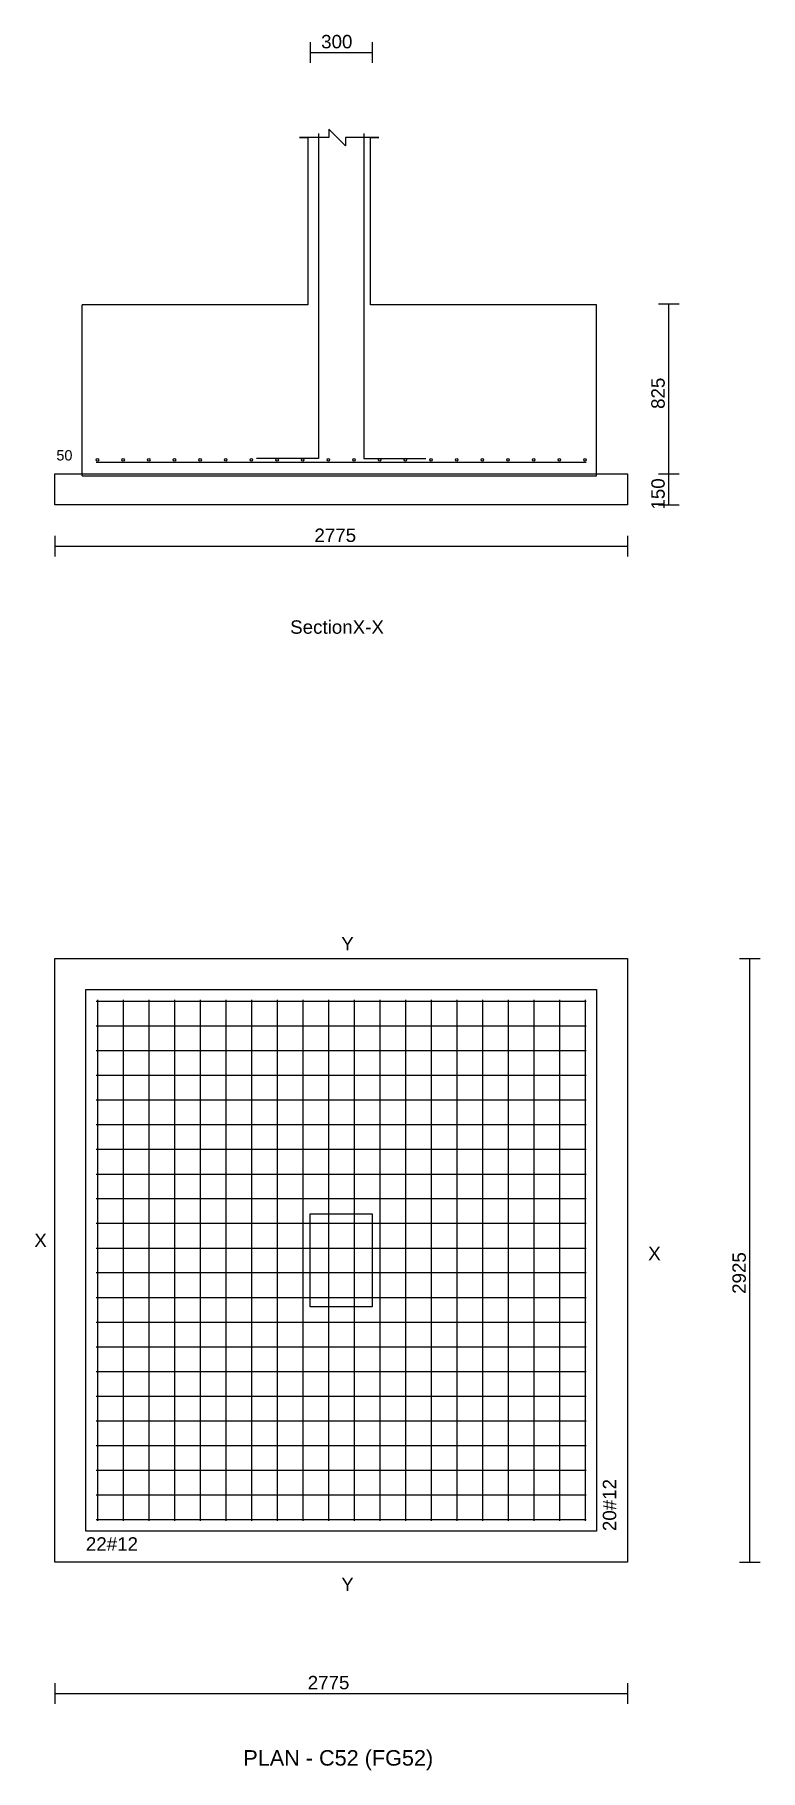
# Model space of a CAD drawing. Extents: x 0 to 27, y -1 to 285.
# Drawn here: x 22.38 to 25.89, y 183.09 to 191.5 of the extents above; entities that cross this region are included whole.
import ezdxf
from ezdxf.enums import TextEntityAlignment as Align

# ---------------------------------------------------------------- set-up
doc = ezdxf.new("R2010")
doc.units = 0
for name, color, linetype in [('Bottom_Cover', 7, 'CONTINUOUS'), ('Column_Bars', 4, 'CONTINUOUS'), ('Column_Dimension', 7, 'CONTINUOUS'), ('Columns', 4, 'CONTINUOUS'), ('dim_all', 7, 'CONTINUOUS'), ('Footing_Plan', 7, 'CONTINUOUS'), ('PCC', 2, 'CONTINUOUS'), ('PCC_Depth', 7, 'CONTINUOUS'), ('Pcc_Plan', 2, 'CONTINUOUS'), ('Plan', 7, 'CONTINUOUS'), ('Plan_Rf_Xdir', 1, 'CONTINUOUS'), ('Plan_Rf_Ydir', 3, 'CONTINUOUS'), ('Section', 2, 'CONTINUOUS'), ('SectionName', 3, 'CONTINUOUS'), ('Sectn_Rf_Xdir', 1, 'CONTINUOUS'), ('Sectn_Rf_Ydir', 3, 'CONTINUOUS'), ('Total_Depth', 7, 'CONTINUOUS'), ('X_Dimension', 7, 'CONTINUOUS')]:
    doc.layers.add(name, color=color, linetype=linetype)
doc.styles.add('STRUDS_Arial', font='ARIAL.TTF', dxfattribs={"height": 0.04})

msp = doc.modelspace()

# ---------------------------------------------------------------- texts
at = {"layer": 'Bottom_Cover', "style": 'STRUDS_Arial'}
msp.add_text('50', height=0.05, dxfattribs=at).set_placement((22.4821, 189.44))
at = {"layer": 'Column_Dimension', "style": 'STRUDS_Arial'}
msp.add_text('300', height=0.065, dxfattribs=at).set_placement((23.765, 191.438))
at = {"layer": 'dim_all', "style": 'STRUDS_Arial'}
msp.add_text('2925 ', height=0.065, rotation=90, dxfattribs=at).set_placement((25.8231, 185.4))
msp.add_text('2775 ', height=0.065, dxfattribs=at).set_placement((23.7, 183.483))
at = {"layer": 'PCC_Depth', "style": 'STRUDS_Arial'}
msp.add_text('150', height=0.065, rotation=90, dxfattribs=at).set_placement((25.43, 189.202))
at = {"layer": 'Plan', "style": 'STRUDS_Arial'}
msp.add_text('PLAN - C52 (FG52) ', height=0.075, dxfattribs=at).set_placement((23.8625, 183.113), align=Align.CENTER)
at = {"layer": 'Plan_Rf_Xdir', "style": 'STRUDS_Arial'}
msp.add_text('22#12', height=0.065, dxfattribs=at).set_placement((22.625, 184.155))
at = {"layer": 'Plan_Rf_Ydir', "style": 'STRUDS_Arial'}
msp.add_text('20#12', height=0.065, rotation=90, dxfattribs=at).set_placement((25.195, 184.25))
at = {"layer": 'Section', "style": 'STRUDS_Arial'}
msp.add_text('SectionX-X', height=0.065, dxfattribs=at).set_placement((23.615, 188.6))
at = {"layer": 'SectionName', "style": 'STRUDS_Arial'}
for s, p in [('Y', (23.8625, 187.065)), ('X', (22.375, 185.627)), ('X', (25.35, 185.563)), ('Y', (23.8625, 183.96))]:
    msp.add_text(s, height=0.065, dxfattribs=at).set_placement(p)
at = {"layer": 'Total_Depth', "style": 'STRUDS_Arial'}
msp.add_text('825', height=0.065, rotation=90, dxfattribs=at).set_placement((25.43, 189.69))
at = {"layer": 'X_Dimension', "style": 'STRUDS_Arial'}
msp.add_text('2775', height=0.065, dxfattribs=at).set_placement((23.7325, 189.045))

# ---------------------------------------------------------------- linework, layer by layer
at = {"layer": 'Column_Bars'}
for p, q in [((23.7525, 191.025), (23.7525, 189.449)), ((23.9725, 191.025), (23.9725, 189.449)), ((23.7525, 189.449), (23.4525, 189.449)), ((23.9725, 189.449), (24.2725, 189.449))]:
    msp.add_line(p, q, dxfattribs=at)
at = {"layer": 'Columns'}
for p, q in [((23.7125, 185.337), (23.7125, 185.788)), ((23.7125, 185.788), (24.0125, 185.788)), ((24.0125, 185.788), (24.0125, 185.337)), ((24.0125, 185.337), (23.7125, 185.337))]:
    msp.add_line(p, q, dxfattribs=at)
at = {"layer": 'dim_all'}
for p, q in [((23.7125, 191.468), (23.7125, 191.368)), ((23.7125, 191.418), (24.0125, 191.418)), ((24.0125, 191.468), (24.0125, 191.368)), ((25.4, 190.2), (25.5, 190.2)), ((25.45, 189.375), (25.45, 190.2)), ((25.4, 189.375), (25.5, 189.375)), ((25.4, 189.375), (25.5, 189.375)), ((25.45, 189.225), (25.45, 189.375)), ((25.4, 189.225), (25.5, 189.225)), ((22.475, 189.075), (22.475, 188.975)), ((25.25, 189.075), (25.25, 188.975)), ((22.475, 189.025), (25.25, 189.025)), ((25.7931, 187.025), (25.8931, 187.025)), ((25.8431, 184.1), (25.8431, 187.025)), ((25.7931, 184.1), (25.8931, 184.1)), ((22.475, 183.513), (22.475, 183.413)), ((25.25, 183.513), (25.25, 183.413)), ((22.475, 183.463), (25.25, 183.463))]:
    msp.add_line(p, q, dxfattribs=at)
at = {"layer": 'Footing_Plan'}
for p, q in [((22.625, 184.25), (22.625, 186.875)), ((22.625, 186.875), (25.1, 186.875)), ((25.1, 186.875), (25.1, 184.25)), ((25.1, 184.25), (22.625, 184.25))]:
    msp.add_line(p, q, dxfattribs=at)
at = {"layer": 'PCC'}
for p, q in [((22.475, 189.225), (22.475, 189.375)), ((22.475, 189.375), (25.25, 189.375)), ((22.475, 189.225), (22.475, 189.375)), ((22.475, 189.375), (25.25, 189.375)), ((25.25, 189.375), (25.25, 189.225)), ((25.25, 189.375), (25.25, 189.225)), ((25.25, 189.225), (22.475, 189.225)), ((25.25, 189.225), (22.475, 189.225))]:
    msp.add_line(p, q, dxfattribs=at)
at = {"layer": 'Pcc_Plan'}
for p, q in [((22.475, 184.1), (22.475, 187.025)), ((22.475, 187.025), (25.25, 187.025)), ((25.25, 187.025), (25.25, 184.1)), ((25.25, 184.1), (22.475, 184.1))]:
    msp.add_line(p, q, dxfattribs=at)
at = {"layer": 'Plan_Rf_Xdir'}
for p, q in [((22.675, 186.819), (25.05, 186.819)), ((22.675, 186.699), (25.05, 186.699)), ((22.675, 186.58), (25.05, 186.58)), ((22.675, 186.46), (25.05, 186.46)), ((22.675, 186.34), (25.05, 186.34)), ((22.675, 186.221), (25.05, 186.221)), ((22.675, 186.101), (25.05, 186.101)), ((22.675, 185.981), (25.05, 185.981)), ((22.675, 185.862), (25.05, 185.862)), ((22.675, 185.742), (25.05, 185.742)), ((22.675, 185.622), (25.05, 185.622)), ((22.675, 185.503), (25.05, 185.503)), ((22.675, 185.383), (25.05, 185.383)), ((22.675, 185.263), (25.05, 185.263)), ((22.675, 185.144), (25.05, 185.144)), ((22.675, 185.024), (25.05, 185.024)), ((22.675, 184.904), (25.05, 184.904)), ((22.675, 184.785), (25.05, 184.785)), ((22.675, 184.665), (25.05, 184.665)), ((22.675, 184.545), (25.05, 184.545)), ((22.675, 184.426), (25.05, 184.426)), ((22.675, 184.306), (25.05, 184.306))]:
    msp.add_line(p, q, dxfattribs=at)
at = {"layer": 'Plan_Rf_Ydir'}
for p, q in [((22.681, 186.825), (22.681, 184.3)), ((22.8054, 186.825), (22.8054, 184.3)), ((22.9297, 186.825), (22.9297, 184.3)), ((23.0541, 186.825), (23.0541, 184.3)), ((23.1785, 186.825), (23.1785, 184.3)), ((23.3028, 186.825), (23.3028, 184.3)), ((23.4272, 186.825), (23.4272, 184.3)), ((23.5516, 186.825), (23.5516, 184.3)), ((23.6759, 186.825), (23.6759, 184.3)), ((23.8003, 186.825), (23.8003, 184.3)), ((23.9247, 186.825), (23.9247, 184.3)), ((24.0491, 186.825), (24.0491, 184.3)), ((24.1734, 186.825), (24.1734, 184.3)), ((24.2978, 186.825), (24.2978, 184.3)), ((24.4222, 186.825), (24.4222, 184.3)), ((24.5465, 186.825), (24.5465, 184.3)), ((24.6709, 186.825), (24.6709, 184.3)), ((24.7953, 186.825), (24.7953, 184.3)), ((24.9196, 186.825), (24.9196, 184.3)), ((25.044, 186.825), (25.044, 184.3))]:
    msp.add_line(p, q, dxfattribs=at)
at = {"layer": 'Section'}
for p, q in [((23.701, 191.005), (23.6604, 191.005)), ((23.6604, 191.005), (23.701, 191.005)), ((23.8022, 191.005), (23.701, 191.005)), ((23.701, 191.005), (23.701, 190.195)), ((23.8833, 190.965), (23.8022, 191.046)), ((23.8022, 191.046), (23.8022, 191.005)), ((24.0048, 191.005), (23.8833, 191.005)), ((23.8833, 191.005), (23.8833, 190.965)), ((24.0048, 190.195), (24.0048, 191.005)), ((24.0048, 191.005), (24.0453, 191.005)), ((24.0453, 191.005), (24.0048, 191.005)), ((23.701, 190.195), (22.6071, 190.195)), ((22.6071, 189.365), (22.6071, 190.195)), ((23.701, 190.195), (23.701, 190.195)), ((23.701, 190.195), (23.701, 190.195)), ((23.701, 190.195), (23.701, 190.195)), ((25.0987, 190.195), (24.0048, 190.195)), ((24.0048, 190.195), (24.0048, 190.195)), ((24.0048, 190.195), (24.0048, 190.195)), ((24.0048, 190.195), (24.0048, 190.195)), ((25.0987, 189.365), (25.0987, 190.195)), ((22.6071, 189.365), (25.0987, 189.365))]:
    msp.add_line(p, q, dxfattribs=at)
at = {"layer": 'Sectn_Rf_Xdir'}
msp.add_line((22.675, 189.431), (25.05, 189.431), dxfattribs=at)
at = {"layer": 'Sectn_Rf_Ydir'}
for centre in [(22.681, 189.443), (22.8054, 189.443), (22.9297, 189.443), (23.0541, 189.443), (23.1785, 189.443), (23.3028, 189.443), (23.4272, 189.443), (23.5516, 189.443), (23.6759, 189.443), (23.8003, 189.443), (23.9247, 189.443), (24.0491, 189.443), (24.1734, 189.443), (24.2978, 189.443), (24.4222, 189.443), (24.5465, 189.443), (24.6709, 189.443), (24.7953, 189.443), (24.9196, 189.443), (25.044, 189.443)]:
    msp.add_circle(centre, 0.006, dxfattribs=at)

msp.set_redraw_order([(e.dxf.handle, doc.entitydb.next_handle()) for e in msp.query("TEXT MTEXT ATTDEF DIMENSION ARC_DIMENSION")])  # texts and dimensions are drawn at this point

doc.saveas('drawing.dxf')
